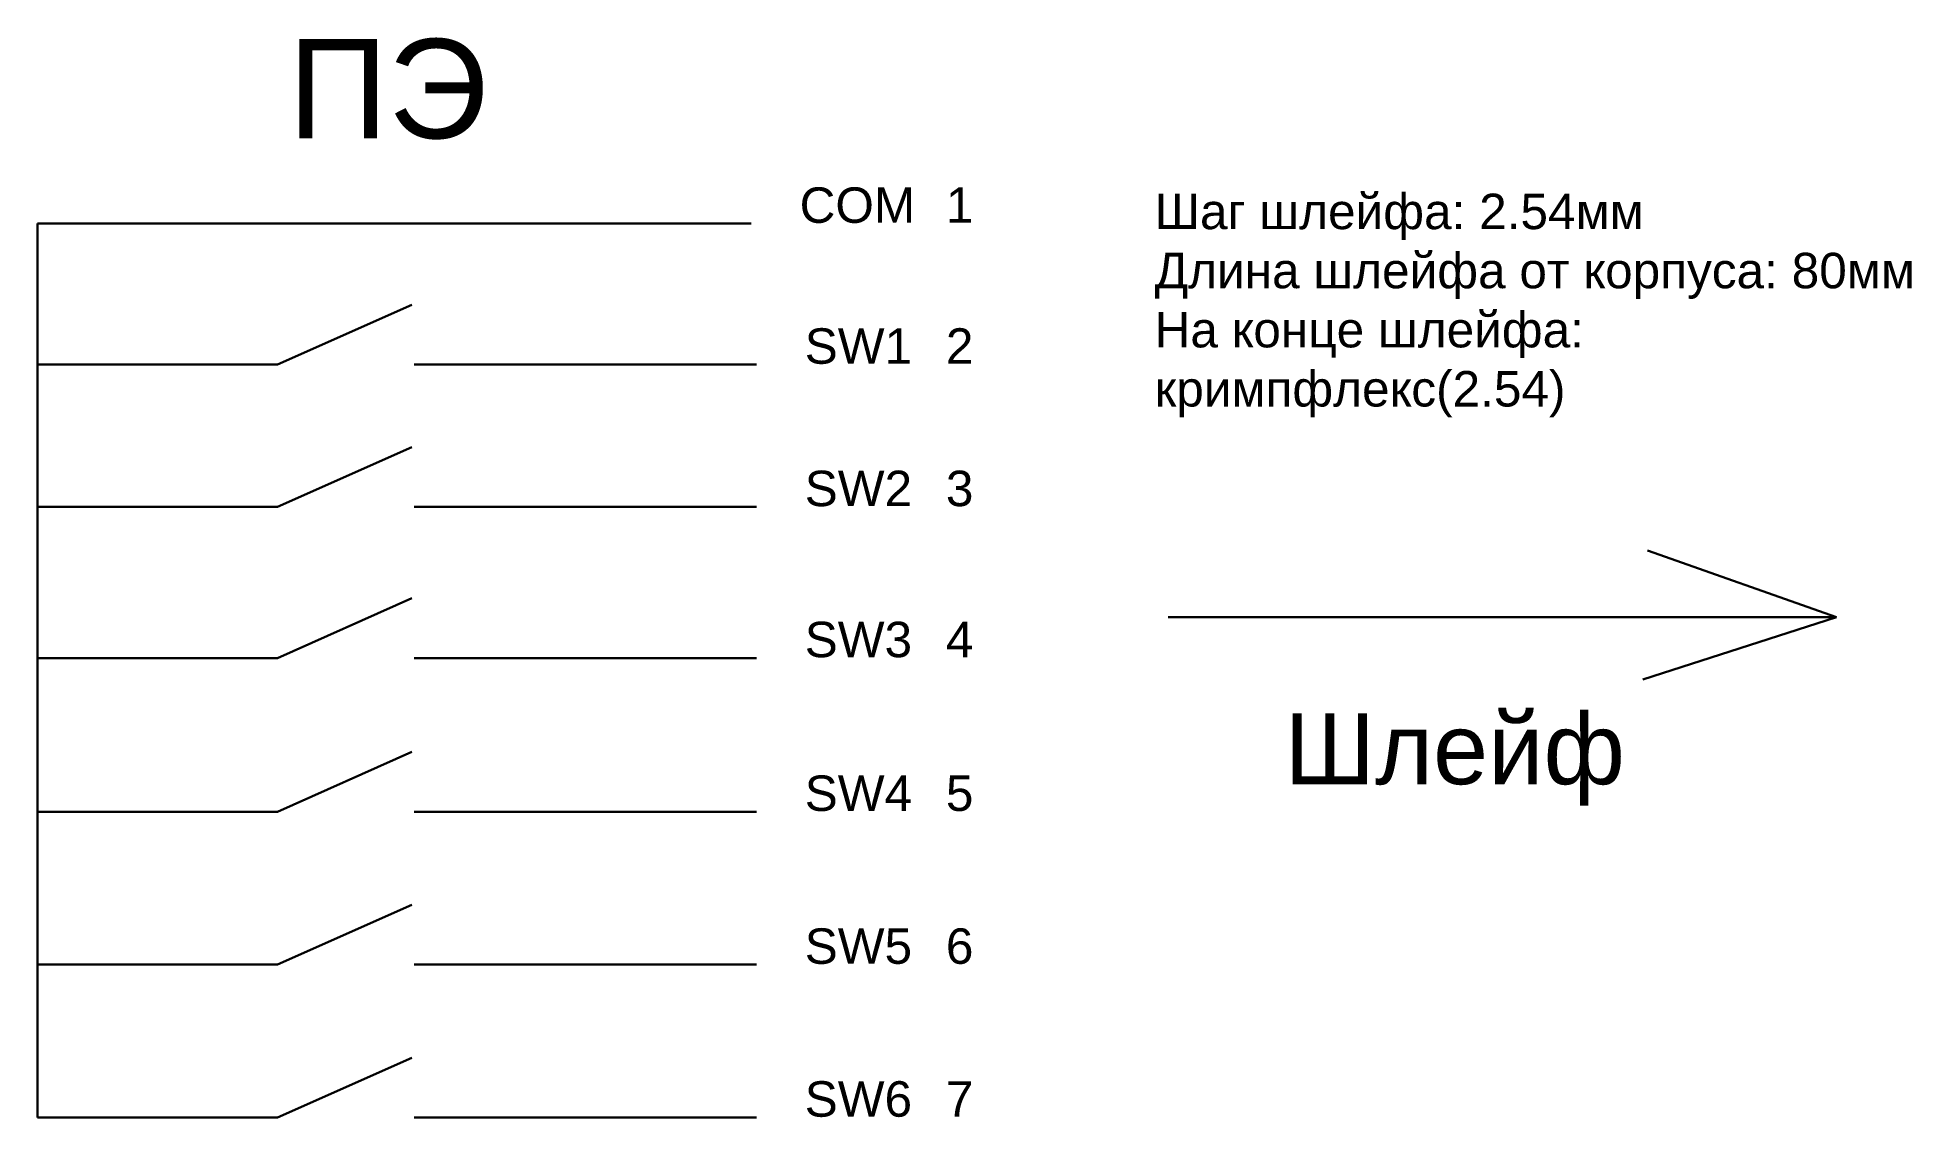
# Model space of a CAD drawing. Header units: millimetres. Extents: x 581 to 3447, y 885 to 2081.
# Drawn here: x 1021.6 to 1153.7, y 884.9 to 961 of the extents above; entities that cross this region are included whole.
import ezdxf

# ---------------------------------------------------------------- set-up
doc = ezdxf.new("R2010")
doc.units = ezdxf.units.MM
doc.layers.get('0').update_dxf_attribs({"lineweight": 30})
doc.layers.add('размер', color=7, linetype='Continuous', lineweight=15)
doc.styles.get("Standard").update_dxf_attribs({"font": 'arial.ttf'})

msp = doc.modelspace()

# ---------------------------------------------------------------- texts
at = {"attachment_point": 1}
for s, width, insert, char_height in [('ПЭ', 100.20166, (1039.301, 960.935), 7), ('СОМ', 100.20166, (1075.342, 950.474), 2.5), ('1', 100.20166, (1085.65, 950.474), 2.5), ('SW1', 100.20166, (1075.703, 940.54), 2.5), ('2', 100.20166, (1085.65, 940.54), 2.5), ('SW2', 100.20166, (1075.703, 930.503), 2.5), ('3', 100.20166, (1085.65, 930.503), 2.5), ('SW3', 100.20166, (1075.703, 919.856), 2.5), ('\\pt2.5;4', 100.20166, (1085.65, 919.856), 2.5), ('Шлейф', 34.18474, (1109.507, 913.402), 5), ('SW4', 100.20166, (1075.703, 909.019), 2.5), ('5', 100.20166, (1085.65, 909.018), 2.5), ('SW5', 100.20166, (1075.703, 898.243), 2.5), ('6', 100.20166, (1085.65, 898.242), 2.5), ('SW6', 100.20166, (1075.703, 887.466), 2.5), ('7', 100.20166, (1085.65, 887.465), 2.5)]:
    msp.add_mtext_dynamic_manual_height_columns(s, width=width, gutter_width=12.5, heights=[0], dxfattribs=dict(at, insert=insert, char_height=char_height))
at = {"layer": 'размер', "insert": (1100.357, 950.029), "char_height": 2.5, "attachment_point": 1}
msp.add_mtext_dynamic_manual_height_columns('Шаг шлейфа: 2.54мм^JДлина шлейфа от корпуса: 80мм^JНа конце шлейфа: кримпфлекс(2.54)', width=55.23515, gutter_width=12.5, heights=[0], dxfattribs=at)

# ---------------------------------------------------------------- linework, layer by layer
for p, q in [((1021.633, 947.917), (1021.633, 895.685)), ((1021.633, 947.917), (1071.94, 947.917)), ((1038.557, 937.983), (1048.007, 942.198)), ((1021.633, 937.983), (1038.557, 937.983)), ((1048.175, 937.983), (1072.301, 937.983)), ((1038.557, 927.946), (1048.007, 932.161)), ((1021.633, 927.946), (1038.557, 927.946)), ((1048.175, 927.946), (1072.301, 927.946)), ((1148.425, 920.174), (1135.102, 924.882)), ((1038.557, 917.299), (1048.007, 921.514)), ((1101.309, 920.174), (1148.425, 920.174)), ((1148.425, 920.174), (1134.777, 915.79)), ((1021.633, 917.299), (1038.557, 917.299)), ((1048.175, 917.299), (1072.301, 917.299)), ((1038.557, 906.462), (1048.007, 910.677)), ((1021.633, 906.462), (1038.557, 906.462)), ((1021.633, 895.685), (1021.633, 906.462)), ((1048.175, 906.462), (1072.301, 906.462)), ((1038.557, 895.685), (1048.007, 899.9)), ((1021.633, 895.685), (1038.557, 895.685)), ((1021.633, 884.908), (1021.633, 895.685)), ((1048.175, 895.685), (1072.301, 895.685)), ((1038.557, 884.908), (1048.007, 889.124)), ((1021.633, 884.908), (1038.557, 884.908)), ((1048.175, 884.908), (1072.301, 884.908))]:
    msp.add_line(p, q)

msp.set_redraw_order([(e.dxf.handle, doc.entitydb.next_handle()) for e in msp.query("TEXT MTEXT ATTDEF DIMENSION ARC_DIMENSION")])  # texts and dimensions are drawn at this point

doc.saveas('drawing.dxf')
